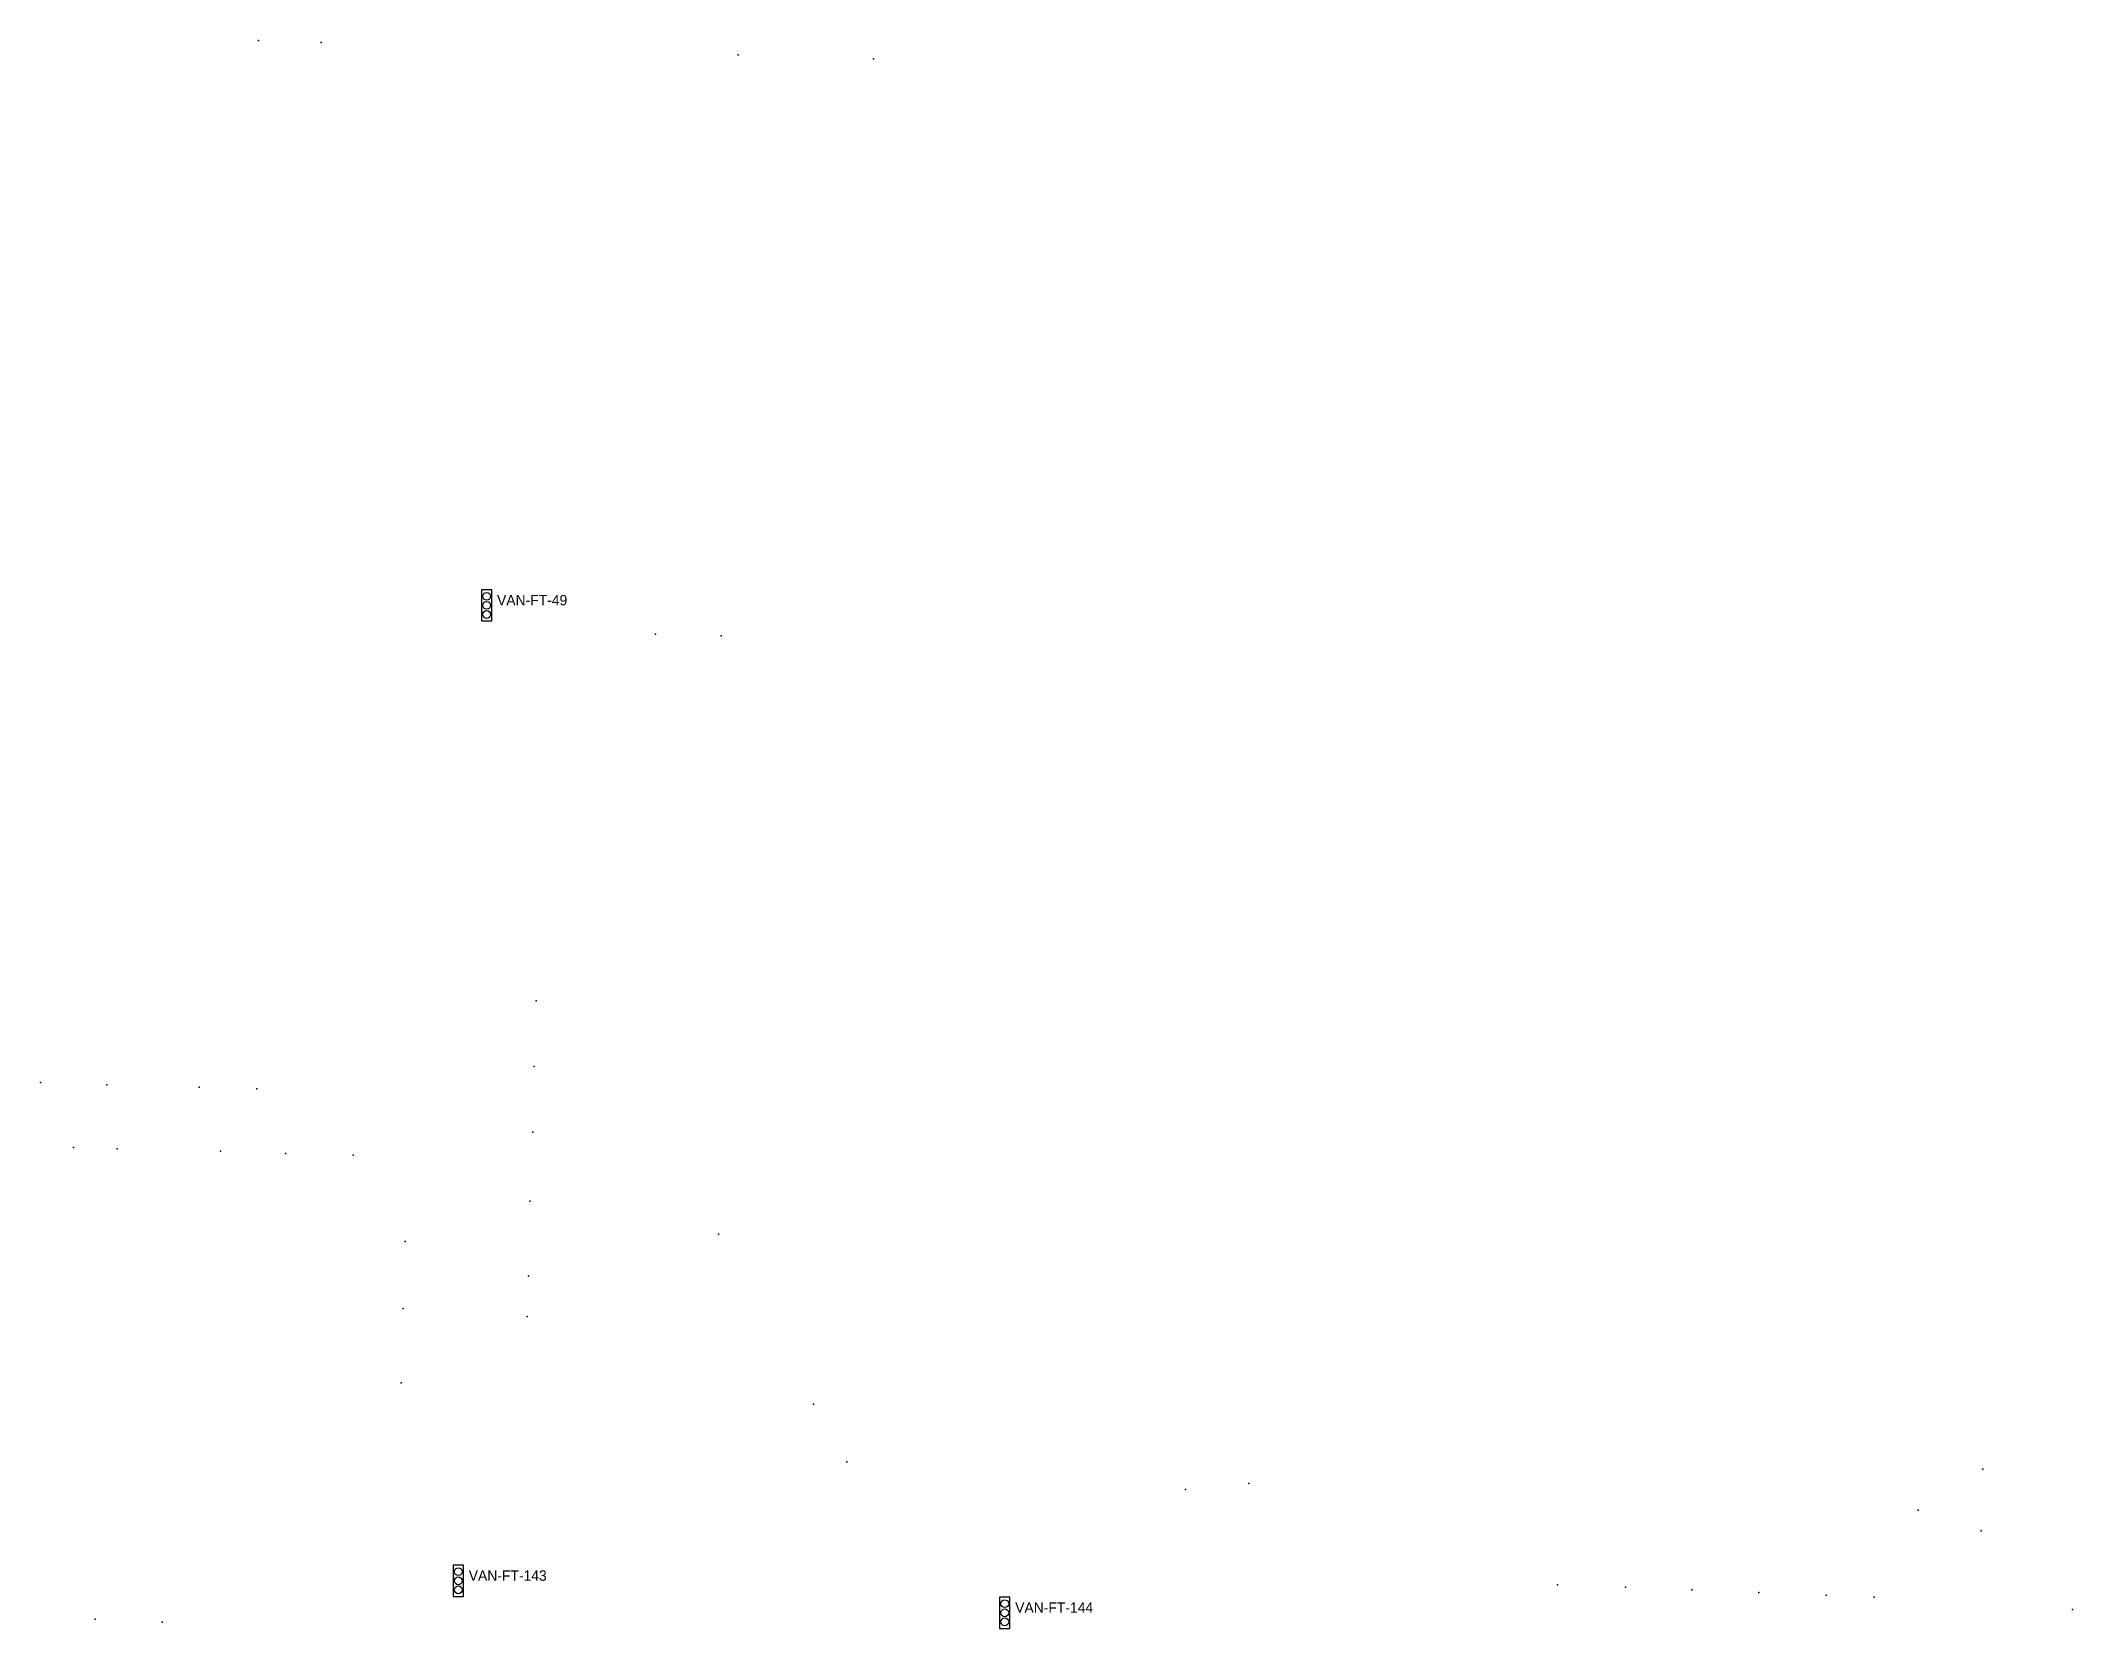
# Model space of a CAD drawing. Header units: inches. Extents: x 486474 to 494239, y 5455982 to 5460069.
# Drawn here: x 492574.1 to 492965.1, y 5456679 to 5456984.6 of the extents above; entities that cross this region are included whole.
import ezdxf

# ---------------------------------------------------------------- set-up
doc = ezdxf.new("R2010")
doc.units = ezdxf.units.IN
doc.header["$MEASUREMENT"] = 0
doc.layers.add('Parking Meters', color=10, linetype='Continuous')
doc.layers.add('Traffic Signals', color=10, linetype='Continuous')

msp = doc.modelspace()

# ---------------------------------------------------------------- texts
at = {"layer": 'Traffic Signals', "color": 1}
for s, p in [('VAN-FT-49', (492661.95, 5456875.92)), ('VAN-FT-143', (492656.51, 5456688.19)), ('VAN-FT-144', (492761.68, 5456682.03))]:
    msp.add_text(s, height=2, dxfattribs=at).set_placement(p)

# ---------------------------------------------------------------- linework, layer by layer
at = {"layer": 'Parking Meters', "color": 7}
for p in [(492616.07, 5456984.61), (492616.07, 5456984.61), (492628.12, 5456984.23), (492628.12, 5456984.23), (492708.37, 5456981.86), (492708.37, 5456981.86), (492734.41, 5456981.11), (492734.41, 5456981.11), (492692.45, 5456870.39), (492692.45, 5456870.39), (492705.07, 5456870.05), (492705.07, 5456870.05), (492669.5, 5456799.78), (492574.11, 5456784.1), (492574.11, 5456784.1), (492669.12, 5456787.15), (492669.12, 5456787.15), (492586.88, 5456783.67), (492586.88, 5456783.67), (492604.62, 5456783.17), (492615.71, 5456782.9), (492668.87, 5456774.5), (492668.87, 5456774.5), (492580.44, 5456771.58), (492588.83, 5456771.3), (492588.83, 5456771.3), (492608.76, 5456770.88), (492608.76, 5456770.88), (492621.21, 5456770.44), (492621.21, 5456770.44), (492634.25, 5456770.1), (492668.29, 5456761.23), (492668.29, 5456761.23), (492644.29, 5456753.48), (492644.29, 5456753.48), (492704.56, 5456754.88), (492704.56, 5456754.88), (492667.99, 5456746.88), (492667.99, 5456746.88), (492643.87, 5456740.58), (492643.87, 5456740.58), (492667.75, 5456739.06), (492643.49, 5456726.29), (492643.49, 5456726.29), (492722.85, 5456722.17), (492722.85, 5456722.17), (492729.28, 5456711.05), (492729.28, 5456711.05), (492947.92, 5456709.65), (492794.43, 5456705.73), (492794.43, 5456705.73), (492806.66, 5456706.88), (492806.66, 5456706.88), (492935.49, 5456701.77), (492935.49, 5456701.77), (492947.61, 5456697.79), (492947.61, 5456697.79), (492866.08, 5456687.41), (492866.08, 5456687.41), (492879.16, 5456686.93), (492879.16, 5456686.93), (492891.9, 5456686.43), (492891.9, 5456686.43), (492904.79, 5456685.91), (492904.79, 5456685.91), (492917.77, 5456685.44), (492917.77, 5456685.44), (492927.01, 5456685.06), (492965.15, 5456682.64), (492965.15, 5456682.64), (492584.63, 5456680.79), (492584.63, 5456680.79), (492597.53, 5456680.24)]:
    msp.add_point(p, dxfattribs=at)
at = {"layer": 'Traffic Signals', "color": 1}
for points in [[(492658.95, 5456872.92), (492660.95, 5456872.92), (492660.95, 5456878.92), (492658.95, 5456878.92)], [(492653.51, 5456685.19), (492655.51, 5456685.19), (492655.51, 5456691.19), (492653.51, 5456691.19)], [(492758.68, 5456679.03), (492760.68, 5456679.03), (492760.68, 5456685.03), (492758.68, 5456685.03)]]:
    msp.add_lwpolyline(points, close=True, dxfattribs=at)
for centre in [(492659.95, 5456877.67), (492659.95, 5456875.92), (492659.95, 5456874.17), (492654.51, 5456689.94), (492654.51, 5456688.19), (492654.51, 5456686.44), (492759.68, 5456683.78), (492759.68, 5456682.03), (492759.68, 5456680.28)]:
    msp.add_circle(centre, 0.75, dxfattribs=at)

msp.set_redraw_order([(e.dxf.handle, doc.entitydb.next_handle()) for e in msp.query("TEXT MTEXT ATTDEF DIMENSION ARC_DIMENSION")])  # texts and dimensions are drawn at this point

doc.saveas('drawing.dxf')
